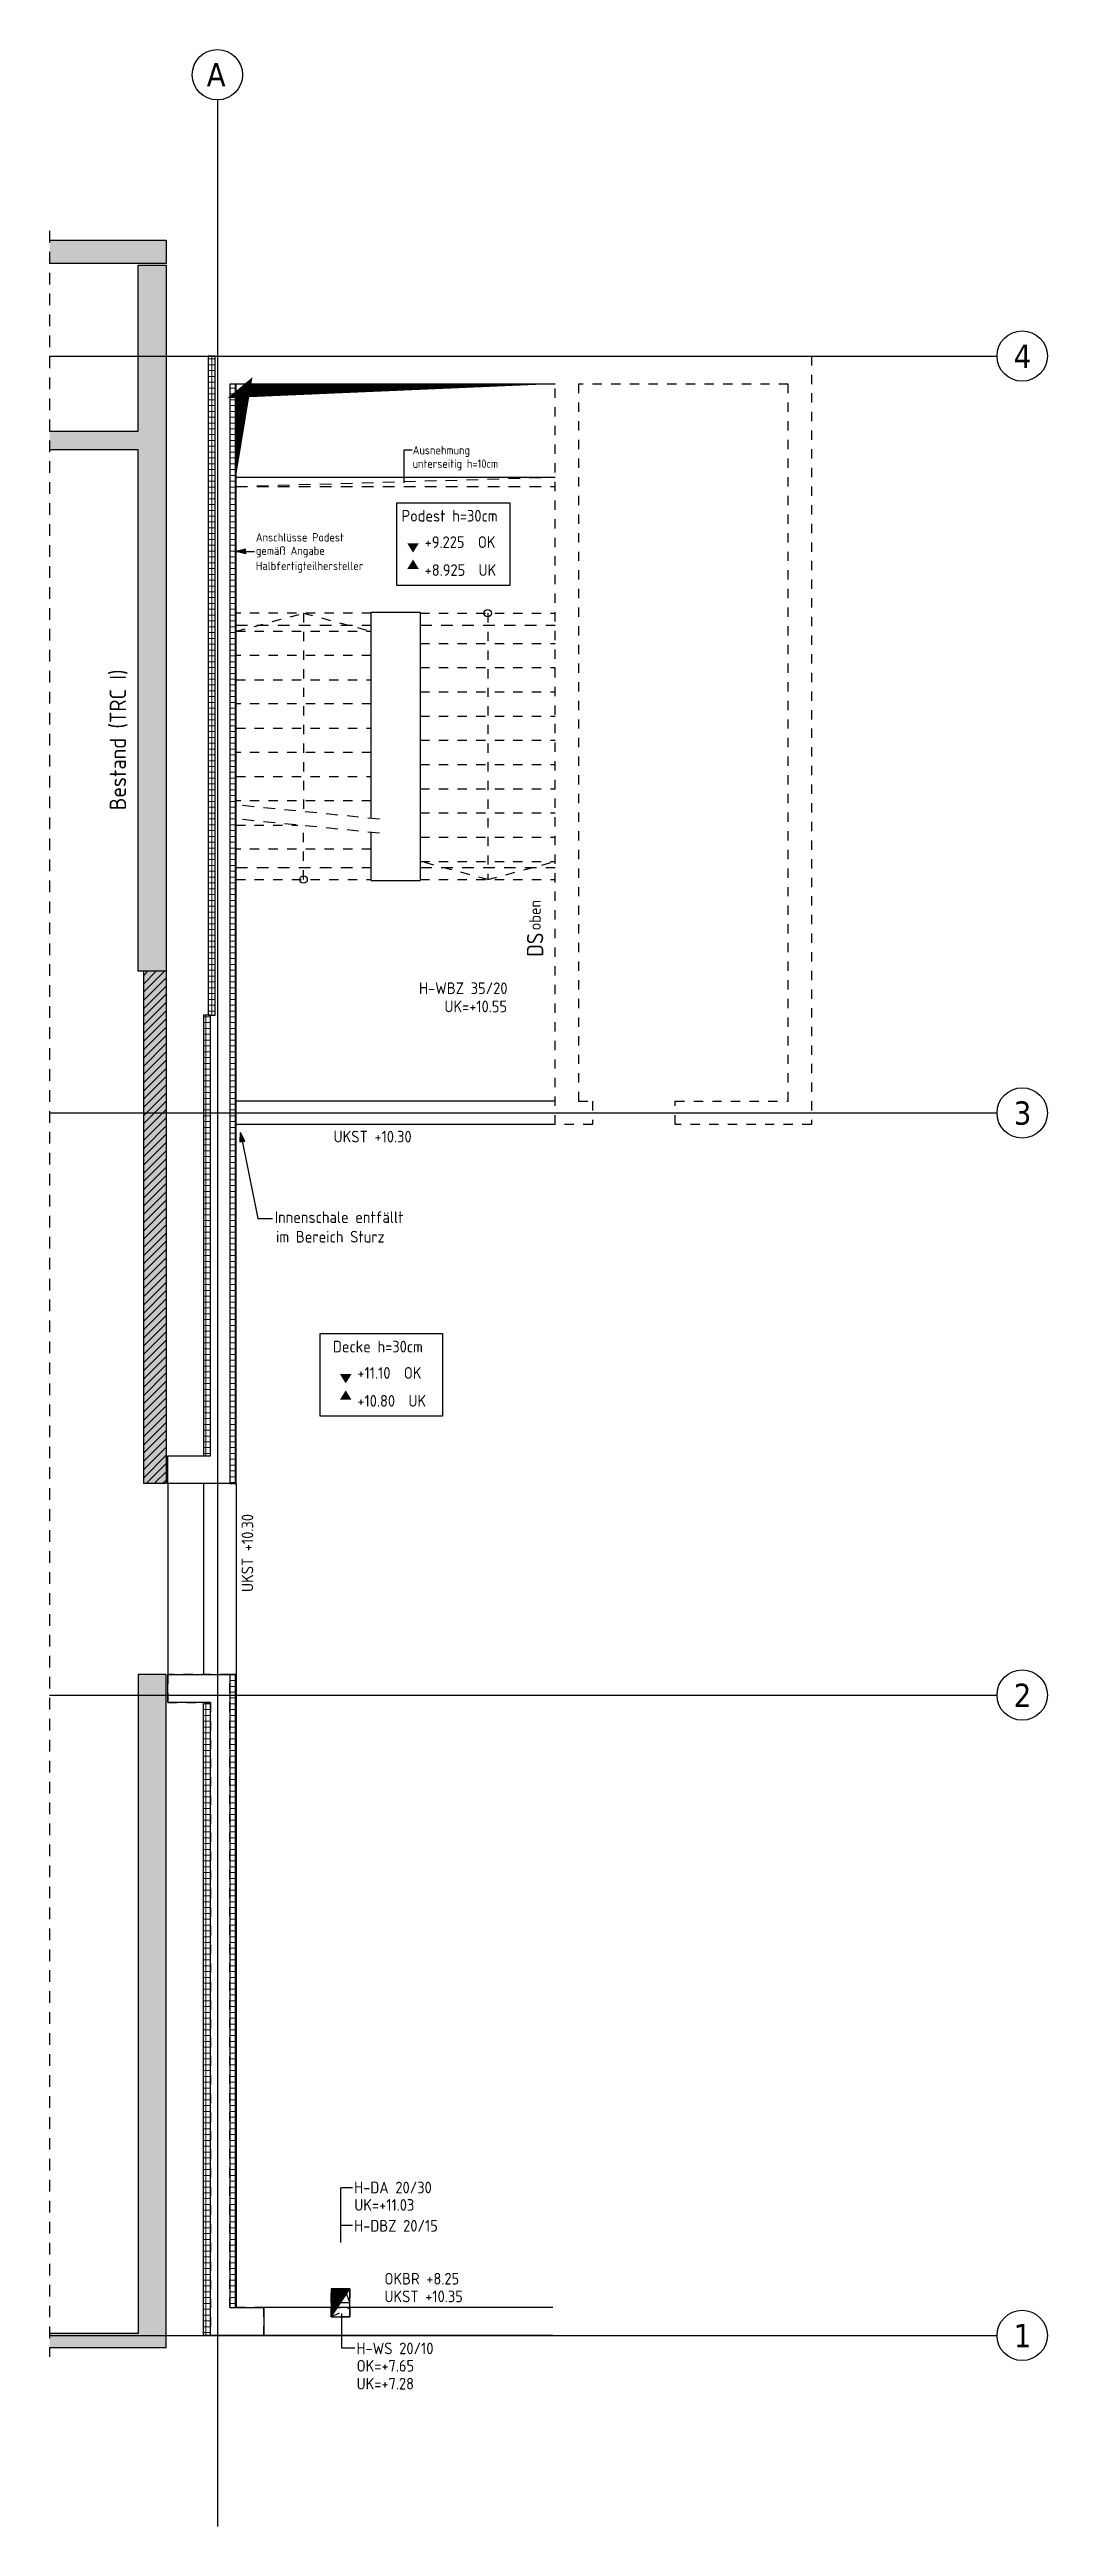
# Model space of a CAD drawing. Extents: x 36.3 to 105.5, y -19 to 44.4.
# Drawn here: x 36.31 to 47.01, y 17.84 to 44.43 of the extents above; entities that cross this region are included whole.
import ezdxf

# ---------------------------------------------------------------- set-up
doc = ezdxf.new("R2010")
doc.units = 0
doc.header["$LTSCALE"] = 0.5
for name, pattern in [('AUSGEZOGEN', [1000.01, 1000, 0.01]), ('DOT', [0.175, 0.05, -0.125]), ('HIDDEN', [0.375, 0.25, -0.125]), ('HIDDEN2', [0.187, 0.125, -0.062]), ('VERDECKT', [0.375, 0.25, -0.125])]:
    doc.linetypes.add(name, pattern=pattern)
for name, color, linetype in [('2.OG', 7, 'Continuous'), ('ACHSEN', 7, 'Continuous'), ('Bestand', 7, 'Continuous'), ('BETON', 7, 'Continuous'), ('Brüstung 2.OG', 7, 'Continuous'), ('DD', 7, 'Continuous'), ('DRUEBER', 7, 'Continuous'), ('grau_dunkel', 7, 'Continuous'), ('grau_hell', 7, 'Continuous'), ('HILFE', 7, 'Continuous'), ('koten', 7, 'Continuous'), ('OBJEKT', 7, 'Continuous'), ('RND', 7, 'Continuous'), ('SCHRAFF', 7, 'Continuous'), ('SFP_Achsen', 7, 'Continuous'), ('TEXT', 7, 'Continuous'), ('VERDECKT', 7, 'Continuous'), ('WD', 7, 'Continuous')]:
    doc.layers.add(name, color=color, linetype=linetype)
doc.layers.add('zila_01_rb_02_stb-fertig_05_schraff', color=144, linetype='Continuous', lineweight=9)
doc.styles.add('helv', font='tahoma.ttf')
doc.styles.add('txt', font='isocp.shx')
pattern_1 = [(0, (-40.57706, 181.044223), (1e-17, 0.0625), []), (90, (-40.57706, 181.044223), (-0.0625, 2e-17), [])]

msp = doc.modelspace()

# ---------------------------------------------------------------- texts
at = {"layer": 'SFP_Achsen', "color": 6, "linetype": 'AUSGEZOGEN', "style": 'helv'}
for s, p in [('A', (37.994, 44.034)), ('4', (46.652, 41.011)), ('3', (46.652, 32.886)), ('2', (46.652, 26.636)), ('1', (46.652, 19.761))]:
    msp.add_text(s, height=0.25, dxfattribs=at).set_placement(p)
at = {"layer": 'TEXT', "color": 102, "linetype": 'AUSGEZOGEN', "style": 'txt'}
for s, p in [('Ausnehmung', (40.203, 40.083)), ('unterseitig h=10cm', (40.202, 39.938)), ('Anschlüsse Podest', (38.521, 39.147)), ('gemäß Angabe', (38.521, 39.004)), ('Halbfertigteilhersteller', (38.521, 38.841))]:
    msp.add_text(s, height=0.09, dxfattribs=at).set_placement(p)
at = {"layer": 'TEXT', "color": 1, "linetype": 'AUSGEZOGEN', "style": 'txt'}
for s, p in [('Podest h=30cm', (40.084, 39.361)), ('Decke h=30cm', (39.347, 30.442))]:
    msp.add_text(s, height=0.125, dxfattribs=at).set_placement(p)
at = {"layer": 'TEXT', "color": 1, "style": 'txt'}
msp.add_text('Bestand (TRC I)', height=0.175, rotation=90, dxfattribs=at).set_placement((37.128, 36.263))
at = {"layer": 'TEXT', "color": 7, "linetype": 'HIDDEN2', "style": 'txt'}
msp.add_text('oben', height=0.125, rotation=90, dxfattribs=at).set_placement((41.577, 34.973))
at = {"layer": 'TEXT', "color": 1, "linetype": 'AUSGEZOGEN', "style": 'txt'}
msp.add_text('DS', height=0.175, rotation=90, dxfattribs=at).set_placement((41.604, 34.689))
at = {"layer": 'TEXT', "color": 7, "linetype": 'AUSGEZOGEN', "style": 'txt'}
for s, p in [('H-WBZ 35/20', (40.271, 34.289)), ('UK=+10.55', (40.544, 34.093)), ('UKST +10.30', (39.355, 32.696)), ('Innenschale entfällt', (38.724, 31.831)), ('im Bereich Sturz', (38.737, 31.621)), ('H-DA 20/30', (39.575, 21.414)), ('UK=+11.03', (39.577, 21.227)), ('H-DBZ 20/15', (39.575, 21.003)), ('OKBR +8.25', (39.9, 20.435)), ('UKST +10.35', (39.9, 20.245)), ('H-WS 20/10', (39.6, 19.687)), ('OK=+7.65', (39.602, 19.5)), ('UK=+7.28', (39.602, 19.308))]:
    msp.add_text(s, height=0.125, dxfattribs=at).set_placement(p)
msp.add_text('UKST +10.30', height=0.125, rotation=90, dxfattribs=at).set_placement((38.493, 27.87))

# ---------------------------------------------------------------- blocks, each defined once
blk = doc.blocks.new('OKRD_O')
at = {"color": 0, "linetype": 'ByBlock'}
blk.add_solid([(-0.125, 0.202), (0.125, 0.202), (0, 0)], dxfattribs=at)
at = {"color": 0, "linetype": 'ByBlock', "style": 'txt'}
blk.add_attdef('OKRD', (0.25, 0.1), '', height=0.25, dxfattribs=at)
blk = doc.blocks.new('OKRD_U')
at = {"color": 0, "linetype": 'ByBlock'}
blk.add_solid([(-0.125, -0.202), (0.125, -0.202), (0, 0)], dxfattribs=at)
at = {"color": 0, "linetype": 'ByBlock', "style": 'txt'}
blk.add_attdef('OKRD', (0.25, -0.35), '', height=0.25, dxfattribs=at)
blk = doc.blocks.new('Pfeillinie')
at = {"layer": 'TEXT', "linetype": 'Continuous'}
blk.add_hatch(color=7, dxfattribs=at).paths.add_polyline_path([(0, 0), (-0.8, 0.2), (-0.8, 0), (-0.8, -0.2)])
at = {"layer": 'TEXT', "color": 7, "linetype": 'Continuous'}
for p, q in [((-0.8, 0), (-0.8, 0.2)), ((-0.8, 0.2), (0, 0)), ((-0.8, 0), (-0.8, -0.2)), ((-0.8, -0.2), (0, 0))]:
    blk.add_line(p, q, dxfattribs=at)

# ---------------------------------------------------------------- hatches: boundary and pattern name
at = {"layer": 'grau_dunkel', "transparency": 33554687}
msp.add_hatch(color=21, dxfattribs=at).paths.add_polyline_path([(39.328, 20.388), (39.328, 20.088), (39.528, 20.388)])
at = {"layer": 'grau_hell'}
h = msp.add_hatch(color=9, dxfattribs=at)
h.paths.add_polyline_path([(37.558, 26.983), (37.258, 26.983), (37.258, 19.908), (36.308, 19.908), (36.308, 19.758), (37.558, 19.758)])
h.paths.add_polyline_path([(37.318, 29.033), (37.558, 29.033), (37.558, 34.533), (37.318, 34.533)])
h.paths.add_polyline_path([(37.558, 42.113), (37.258, 42.113), (37.258, 40.333), (36.308, 40.333), (36.308, 40.133), (37.258, 40.133), (37.258, 34.533), (37.558, 34.533)])
h.paths.add_polyline_path([(37.558, 42.133), (37.558, 42.383), (36.308, 42.383), (36.308, 42.133)])
at = {"layer": 'SCHRAFF'}
h = msp.add_hatch(dxfattribs=at)
h.set_pattern_fill('ANSI33', color=8, scale=0.5, double=1)
h.set_pattern_definition([(45, (-40.57706, 81.04422), (-0.08838835, 0.08838835), []), (45, (-40.48867, 81.04422), (-0.08838835, 0.08838835), [0.0625, -0.03125])])
h.paths.add_polyline_path([(37.558, 42.113), (37.258, 42.113), (37.258, 40.333), (36.308, 40.333), (36.308, 40.133), (37.258, 40.133), (37.258, 34.533), (37.558, 34.533)])
h.paths.add_polyline_path([(37.558, 26.983), (37.258, 26.983), (37.258, 19.908), (36.308, 19.908), (36.308, 19.758), (37.558, 19.758)])
h.paths.add_polyline_path([(37.558, 42.133), (37.558, 42.383), (36.308, 42.383), (36.308, 42.133)])
h = msp.add_hatch(dxfattribs=at)
h.set_pattern_fill('ANSI31', color=8, scale=0.5, double=1)
h.set_pattern_definition([(45, (-40.57706, 81.044223), (-0.044194174, 0.044194174), [])])
h.paths.add_polyline_path([(37.558, 34.533), (37.318, 34.533), (37.318, 29.033), (37.558, 29.033)])
at = {"layer": 'zila_01_rb_02_stb-fertig_05_schraff', "linetype": 'AUSGEZOGEN'}
h = msp.add_hatch(dxfattribs=at)
h.set_pattern_fill('ANSI37', color=102, scale=0.5, angle=-45)
h.set_pattern_definition(pattern_1)
h.paths.add_polyline_path([(38.008, 34.063), (38.033, 34.063), (38.083, 34.063), (38.083, 41.138), (38.008, 41.138)])
h.paths.add_polyline_path([(38.243, 29.033), (38.308, 29.033), (38.308, 40.838), (38.243, 40.838)])
h.paths.add_polyline_path([(38.033, 34.063), (38.008, 34.063), (37.958, 34.063), (37.958, 29.333), (38.033, 29.333)])
h = msp.add_hatch(dxfattribs=at)
h.set_pattern_fill('ANSI37', color=102, scale=0.5, angle=-45)
h.set_pattern_definition(pattern_1)
h.paths.add_polyline_path([(38.308, 26.983), (38.243, 26.983), (38.243, 20.188), (38.308, 20.188)])
h.paths.add_polyline_path([(38.033, 26.683), (37.958, 26.683), (37.958, 19.888), (38.033, 19.888)])

# ---------------------------------------------------------------- linework, layer by layer
at = {"layer": '2.OG', "color": 7, "linetype": 'DOT', "lineweight": -2}
for points in [[(38.083, 41.138), (44.483, 41.138), (44.483, 32.888), (43.018, 32.888), (43.018, 33.138), (44.233, 33.138), (44.233, 40.838), (41.983, 40.838), (41.983, 33.138), (42.133, 33.138), (42.133, 32.888), (41.733, 32.888), (41.733, 40.838), (38.243, 40.838), (38.243, 29.033), (37.578, 29.033), (37.578, 29.333), (38.033, 29.333), (38.033, 34.063), (38.083, 34.063)], [(38.243, 20.188), (38.243, 26.983), (37.578, 26.983), (37.578, 26.683), (38.033, 26.683), (38.033, 19.888), (38.608, 19.888), (38.608, 20.188)]]:
    msp.add_lwpolyline(points, close=True, dxfattribs=at)
for points in [[(38.083, 41.138), (38.008, 41.138), (38.008, 34.063), (38.033, 34.063)], [(38.243, 29.033), (38.308, 29.033), (38.308, 40.838)], [(38.033, 34.063), (37.958, 34.063), (37.958, 29.333)], [(38.308, 20.188), (38.308, 26.983), (38.243, 26.983)], [(38.033, 19.888), (37.958, 19.888), (37.958, 26.683)]]:
    msp.add_lwpolyline(points, dxfattribs=at)
at = {"layer": 'ACHSEN', "color": 140, "linetype": 'AUSGEZOGEN'}
for p, q in [((38.108, 43.888), (38.108, 17.838)), ((36.308, 41.138), (46.472, 41.138)), ((36.308, 33.013), (46.472, 33.013)), ((36.308, 26.763), (46.472, 26.763)), ((36.308, 19.888), (46.472, 19.888))]:
    msp.add_line(p, q, dxfattribs=at)
at = {"layer": 'Bestand', "color": 8, "linetype": 'AUSGEZOGEN'}
for p, q in [((36.308, 42.383), (37.558, 42.383)), ((37.558, 42.383), (37.558, 42.133)), ((37.558, 42.133), (36.308, 42.133)), ((37.258, 42.113), (37.558, 42.113)), ((37.258, 40.333), (37.258, 42.113)), ((37.558, 42.113), (37.558, 34.533)), ((36.308, 40.333), (37.258, 40.333)), ((37.258, 40.133), (36.308, 40.133)), ((37.258, 34.533), (37.258, 40.133)), ((37.558, 34.533), (37.258, 34.533)), ((37.318, 29.033), (37.318, 34.533)), ((37.558, 34.533), (37.558, 29.033)), ((37.558, 29.033), (37.318, 29.033)), ((37.558, 26.983), (37.258, 26.983)), ((37.258, 26.983), (37.258, 19.908)), ((37.558, 19.758), (37.558, 26.983)), ((37.258, 19.908), (36.308, 19.908)), ((36.308, 19.758), (37.558, 19.758))]:
    msp.add_line(p, q, dxfattribs=at)
at = {"layer": 'BETON', "color": 6, "linetype": 'AUSGEZOGEN', "lineweight": -2}
for p, q in [((38.083, 34.063), (38.083, 41.138)), ((38.083, 41.138), (44.483, 41.138)), ((41.733, 40.838), (38.243, 40.838)), ((38.243, 40.838), (38.243, 29.033)), ((38.033, 29.333), (38.033, 34.063)), ((38.033, 34.063), (38.083, 34.063)), ((37.578, 29.033), (37.578, 29.333)), ((37.578, 29.333), (38.033, 29.333)), ((38.243, 29.033), (37.578, 29.033)), ((37.578, 26.683), (37.578, 26.983)), ((37.578, 26.983), (38.243, 26.983)), ((38.243, 26.983), (38.243, 20.188)), ((38.033, 26.683), (37.578, 26.683)), ((38.033, 19.888), (38.033, 26.683)), ((38.243, 20.188), (38.608, 20.188)), ((38.608, 20.188), (38.608, 19.888)), ((38.608, 19.888), (38.033, 19.888))]:
    msp.add_line(p, q, dxfattribs=at)
for points in [[(38.083, 41.138), (38.008, 41.138), (38.008, 34.063), (38.033, 34.063)], [(38.243, 29.033), (38.308, 29.033), (38.308, 40.838)], [(38.033, 34.063), (37.958, 34.063), (37.958, 29.333)], [(38.243, 26.983), (38.308, 26.983), (38.308, 20.188)], [(38.033, 19.888), (37.958, 19.888), (37.958, 26.683)]]:
    msp.add_lwpolyline(points, dxfattribs=at)
at = {"layer": 'Brüstung 2.OG', "color": 102, "linetype": 'DOT'}
for p, q in [((41.708, 20.188), (38.608, 20.188)), ((41.708, 19.888), (38.608, 19.888))]:
    msp.add_line(p, q, dxfattribs=at)
at = {"layer": 'DD', "color": 7, "linetype": 'HIDDEN2'}
for p, q in [((39.328, 20.388), (39.485, 20.348)), ((39.485, 20.348), (39.528, 20.238))]:
    msp.add_line(p, q, dxfattribs=at)
at = {"layer": 'DD', "color": 7, "linetype": 'AUSGEZOGEN'}
msp.add_line((39.328, 20.088), (39.528, 20.388), dxfattribs=at)
at = {"layer": 'DD', "color": 7, "linetype": 'HIDDEN2'}
msp.add_lwpolyline([(39.328, 20.388), (39.528, 20.388), (39.528, 20.238), (39.328, 20.238)], close=True, dxfattribs=at)
at = {"layer": 'DD', "color": 7, "linetype": 'AUSGEZOGEN'}
msp.add_lwpolyline([(39.528, 20.388), (39.328, 20.388), (39.328, 20.088), (39.528, 20.088)], close=True, dxfattribs=at)
at = {"layer": 'DRUEBER', "color": 7, "linetype": 'DOT'}
for p, q in [((39.758, 38.378), (38.308, 38.378)), ((38.308, 38.183), (39.033, 38.378)), ((39.033, 38.378), (39.033, 36.247)), ((39.033, 38.378), (39.758, 38.183)), ((40.283, 38.378), (41.733, 38.378)), ((41.008, 38.378), (41.008, 35.518)), ((38.308, 38.183), (39.758, 38.183)), ((40.283, 38.053), (41.733, 38.053)), ((39.758, 37.923), (38.308, 37.923)), ((40.283, 37.793), (41.733, 37.793)), ((38.308, 37.663), (39.758, 37.663)), ((40.283, 37.533), (41.733, 37.533)), ((39.758, 37.403), (38.308, 37.403)), ((40.283, 37.273), (41.733, 37.273)), ((38.308, 37.143), (39.758, 37.143)), ((40.283, 37.013), (41.733, 37.013)), ((39.758, 36.883), (38.308, 36.883)), ((40.283, 36.753), (41.733, 36.753)), ((38.308, 36.623), (39.758, 36.623)), ((40.283, 36.493), (41.733, 36.493)), ((39.758, 36.363), (38.308, 36.363)), ((40.283, 36.233), (41.733, 36.233)), ((38.308, 36.103), (38.971, 36.103)), ((39.033, 35.518), (39.033, 36.097)), ((40.283, 35.973), (41.733, 35.973)), ((39.758, 35.843), (38.308, 35.843)), ((40.283, 35.713), (41.733, 35.713)), ((41.008, 35.518), (40.283, 35.713)), ((41.008, 35.518), (41.733, 35.713)), ((38.308, 35.518), (39.758, 35.518)), ((40.283, 35.518), (41.733, 35.518))]:
    msp.add_line(p, q, dxfattribs=at)
at = {"layer": 'grau_dunkel', "color": 21}
msp.add_lwpolyline([(38.308, 39.838, 0, 0.163, 0), (38.389, 40.831, 0, 0, 0), (38.309, 40.764, 0.147, 0, 0), (41.733, 40.838, 0, 0, 0)], format="xyseb", dxfattribs=at)
at = {"layer": 'HILFE', "color": 102, "linetype": 'HIDDEN'}
for p, q in [((36.308, 42.483), (36.308, 19.658)), ((39.847, 36.166), (38.308, 36.319)), ((39.847, 36.016), (38.308, 36.168))]:
    msp.add_line(p, q, dxfattribs=at)
at = {"layer": 'HILFE', "color": 102, "linetype": 'AUSGEZOGEN'}
for p, q in [((40.197, 40.126), (40.108, 40.126)), ((40.108, 40.126), (40.108, 39.778)), ((39.558, 21.474), (39.434, 21.474)), ((39.434, 20.887), (39.434, 21.474)), ((39.558, 21.069), (39.434, 21.069)), ((39.444, 19.751), (39.444, 20.124)), ((39.583, 19.751), (39.444, 19.751))]:
    msp.add_line(p, q, dxfattribs=at)
at = {"layer": 'OBJEKT', "color": 7, "linetype": 'AUSGEZOGEN'}
for p, q in [((38.308, 39.838), (41.733, 39.838)), ((39.758, 36.175), (39.758, 38.388)), ((39.758, 38.388), (40.283, 38.388)), ((40.283, 38.388), (40.283, 35.508)), ((39.758, 35.508), (39.758, 36.025)), ((39.758, 35.508), (40.283, 35.508)), ((41.733, 33.138), (38.308, 33.138)), ((41.733, 32.888), (38.308, 32.888)), ((37.578, 29.033), (37.578, 26.983)), ((37.958, 29.033), (37.958, 26.983)), ((38.308, 29.033), (38.308, 26.983)), ((41.708, 20.188), (38.608, 20.188)), ((41.708, 19.888), (38.608, 19.888))]:
    msp.add_line(p, q, dxfattribs=at)
at = {"layer": 'OBJEKT', "color": 1, "linetype": 'AUSGEZOGEN'}
for points in [[(40.032, 39.564), (41.244, 39.564), (41.244, 38.675), (40.032, 38.675)], [(39.211, 30.645), (40.523, 30.645), (40.523, 29.756), (39.211, 29.756)]]:
    msp.add_lwpolyline(points, close=True, dxfattribs=at)
at = {"layer": 'OBJEKT', "color": 7, "linetype": 'AUSGEZOGEN'}
for centre in [(41.008, 38.378), (39.033, 35.518)]:
    msp.add_circle(centre, 0.04, dxfattribs=at)
at = {"layer": 'RND', "color": 102, "linetype": 'AUSGEZOGEN'}
for points in [[(38.308, 39.039), (38.508, 39.039)], [(38.357, 32.803), (38.541, 31.879), (38.701, 31.879)]]:
    msp.add_lwpolyline(points, dxfattribs=at)
at = {"layer": 'SFP_Achsen', "color": 7, "linetype": 'AUSGEZOGEN'}
for centre in [(38.108, 44.158), (46.742, 41.138), (46.742, 33.013), (46.742, 26.763), (46.742, 19.888)]:
    msp.add_circle(centre, 0.27, dxfattribs=at)
at = {"layer": 'VERDECKT', "color": 7, "linetype": 'HIDDEN'}
for p, q in [((38.308, 39.738), (41.733, 39.838)), ((38.308, 38.248), (39.758, 38.248)), ((40.283, 38.248), (41.733, 38.248)), ((38.308, 35.648), (39.758, 35.648)), ((40.283, 35.648), (41.733, 35.648))]:
    msp.add_line(p, q, dxfattribs=at)
at = {"layer": 'VERDECKT', "color": 7, "linetype": 'VERDECKT'}
msp.add_line((38.308, 39.738), (41.733, 39.738), dxfattribs=at)
at = {"layer": 'WD', "color": 102, "linetype": 'HIDDEN2'}
msp.add_line((39.328, 20.088), (39.528, 20.188), dxfattribs=at)
msp.add_lwpolyline([(39.328, 20.188), (39.528, 20.188), (39.528, 20.088), (39.328, 20.088)], close=True, dxfattribs=at)

# ---------------------------------------------------------------- block references
at = {"layer": 'koten', "color": 6, "linetype": 'AUSGEZOGEN'}
ref = msp.add_blockref('OKRD_O', (40.207, 39.028), dxfattribs=dict(at, xscale=0.5, yscale=0.5, zscale=0.5))
ref.add_attrib('OKRD', '+9.225  OK', (40.332, 39.078), dxfattribs={"height": 0.125, "style": 'txt'})
ref = msp.add_blockref('OKRD_U', (40.207, 38.953), dxfattribs=dict(at, xscale=0.5, yscale=0.5, zscale=0.5))
ref.add_attrib('OKRD', '+8.925  UK', (40.332, 38.778), dxfattribs={"height": 0.125, "style": 'txt'})
ref = msp.add_blockref('OKRD_O', (39.485, 30.109), dxfattribs=dict(at, xscale=0.5, yscale=0.5, zscale=0.5))
ref.add_attrib('OKRD', '+11.10  OK', (39.61, 30.159), dxfattribs={"height": 0.125, "style": 'txt'})
ref = msp.add_blockref('OKRD_U', (39.485, 30.034), dxfattribs=dict(at, xscale=0.5, yscale=0.5, zscale=0.5))
ref.add_attrib('OKRD', '+10.80  UK', (39.61, 29.859), dxfattribs={"height": 0.125, "style": 'txt'})
at = {"layer": 'RND', "color": 102, "linetype": 'AUSGEZOGEN', "xscale": 0.125, "yscale": 0.125, "zscale": 0.125}
for p, rotation in [((38.308, 39.039), 180), ((38.357, 32.803), 101.4832466249371)]:
    msp.add_blockref('Pfeillinie', p, dxfattribs=dict(at, rotation=rotation))

msp.set_redraw_order([(e.dxf.handle, doc.entitydb.next_handle()) for e in msp.query("TEXT MTEXT ATTDEF DIMENSION ARC_DIMENSION")])  # texts and dimensions are drawn at this point

doc.saveas('drawing.dxf')
